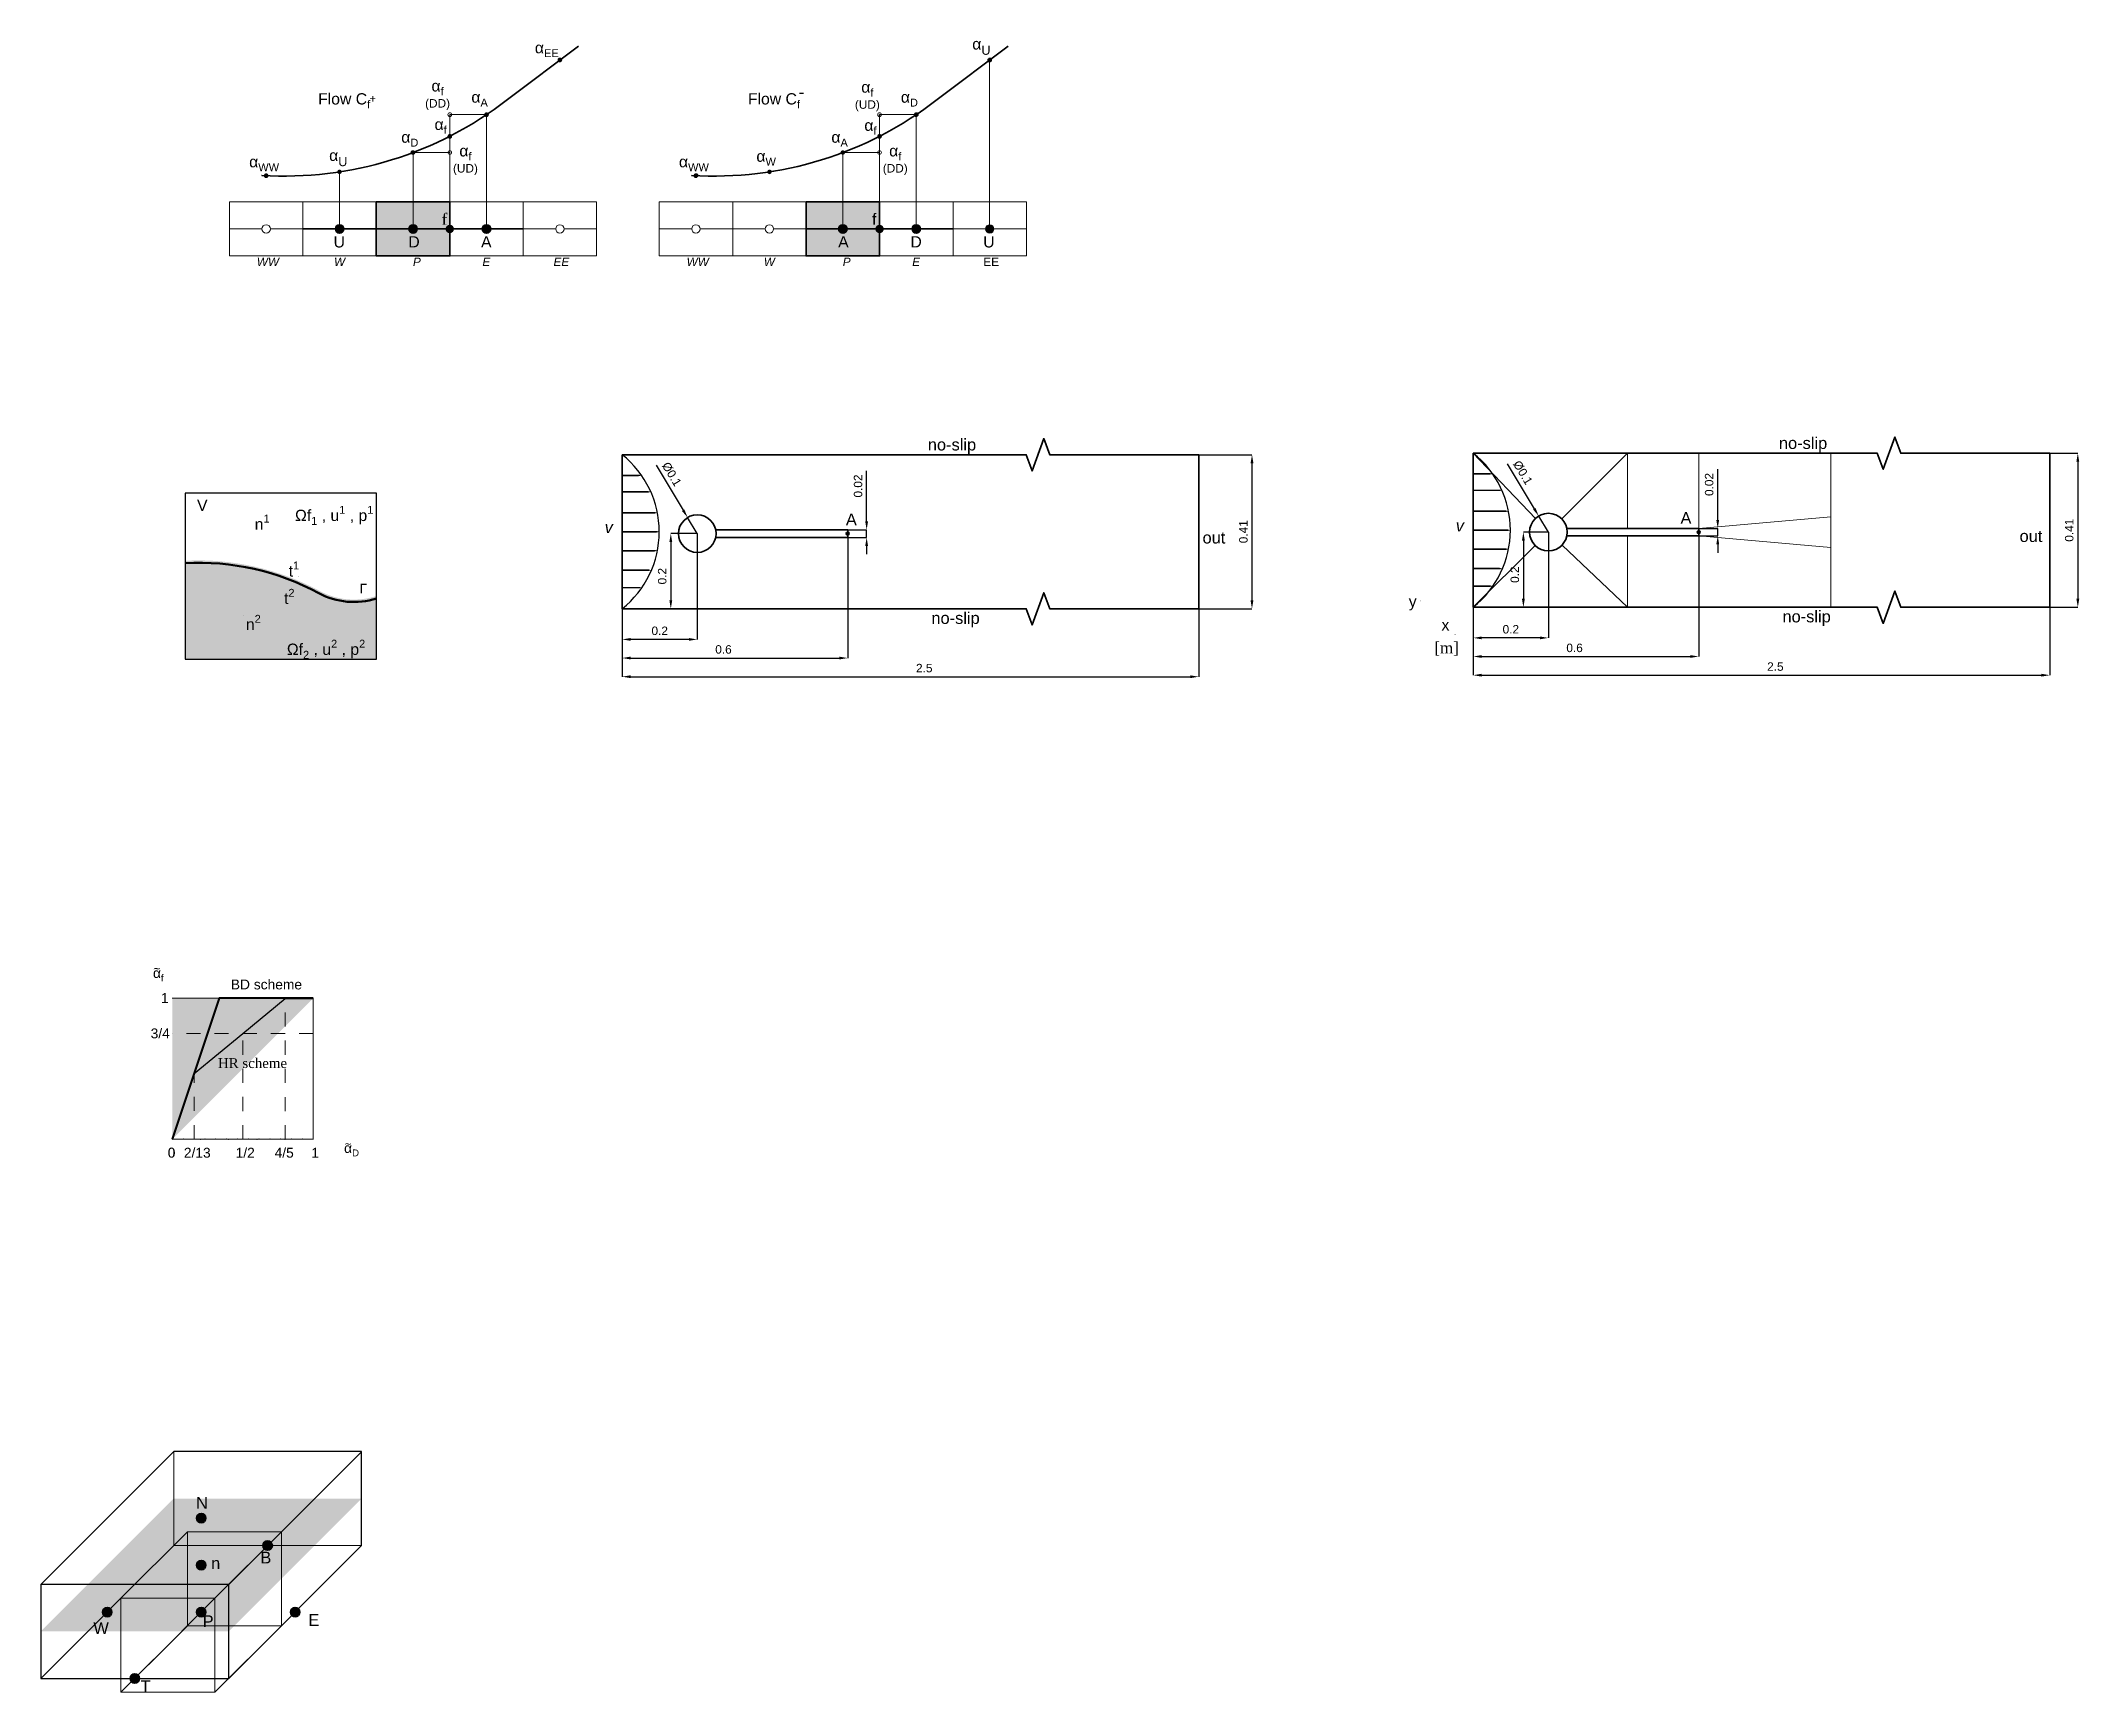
# Model space of a CAD drawing. Header units: millimetres. Extents: x -488.3 to -450.2, y 115.5 to 173.2.
# Drawn here: x -464.65 to -450.18, y 160.79 to 172.5 of the extents above; entities that cross this region are included whole.
import ezdxf

# ---------------------------------------------------------------- set-up
doc = ezdxf.new("R2010")
doc.units = ezdxf.units.MM
doc.linetypes.add('ACANSTGL', pattern=[0.11811023622, 0.07874015748, -0.03937007874])
doc.linetypes.add('HIDDEN', pattern=[9.524999999999999, 6.35, -3.175])
doc.layers.get('0').update_dxf_attribs({"lineweight": 18})
doc.layers.get('Defpoints').update_dxf_attribs({"lineweight": 18})
for name, color, linetype, lineweight in [('CONTINUA FINA', 3, 'Continuous', 18), ('CONTINUA MEDIA', 2, 'Continuous', 25), ('CONTORNO', 4, 'Continuous', 35), ('DIMENSION', 9, 'Continuous', 15), ('HIDDED', 6, 'HIDDEN', 18), ('TEXTO', 7, 'Continuous', 15)]:
    doc.layers.add(name, color=color, linetype=linetype, lineweight=lineweight)
doc.styles.add('ROMANS', font='arial.ttf')
doc.styles.get("Standard").update_dxf_attribs({"font": 'arial.ttf'})
doc.dimstyles.new('ACINDEC_2', dxfattribs={"dimscale": 0.03004952699188477, "dimtxt": 2, "dimasz": 2, "dimexe": 0, "dimexo": 0, "dimgap": 1, "dimtad": 1, "dimdec": 1, "dimzin": 0, "dimdsep": 46, "dimtxsty": 'ROMANS', "dimcen": 1, "dimclrd": 256, "dimclre": 256, "dimclrt": 6, "dimadec": 0, "dimazin": 0, "dimtfac": 0.0075, "dimtdec": 1, "dimtmove": 0, "dimatfit": 3, "dimfxl": 1, "dimtolj": 1, "dimtzin": 0, "dimarcsym": 0})

msp = doc.modelspace()

# ---------------------------------------------------------------- texts
at = {"layer": 'CONTINUA MEDIA', "insert": (-463.3882047334527, 165.2845569292402), "char_height": 0.08, "attachment_point": 1}
msp.add_mtext_dynamic_manual_height_columns('\\A1;\\pxsm1;{\\fTimes New Roman|b0|i0|c0|p18;\\H0.875x;HR scheme}', width=0.495852019260919, gutter_width=6.283200000000002, heights=[0.09631532332898253], dxfattribs=at)
at = {"layer": 'DIMENSION', "char_height": 0.06, "attachment_point": 1}
for insert in [(-463.8530632570622, 165.9541472015361), (-463.8529953492671, 165.9527904077186), (-462.4971323443236, 164.7098601734344)]:
    msp.add_mtext_dynamic_manual_height_columns('\\pxsm2,qj;{\\fCambria Math|b0|i0|c0|p18;\\C0;~}', width=0.0098433667578327, gutter_width=0.0002, heights=[0], dxfattribs=dict(at, insert=insert))
at = {"layer": 'TEXTO', "color": 8, "attachment_point": 1}
for s, width, gutter_width, heights, insert, char_height in [('\\A1;\\pxsm1,qc;{\\fArial|b0|i0|c161|p34;α\\fArial|b0|i0|c0|p34;\\H0.7x;\\S^ EE;}', 0.3743623686883112, 8.377600000000005, [0.1284204311053101], (-461.242655907139, 172.4941944090423), 0.08000000000000004), ('\\A1;\\pxsm1,qc;{\\fArial|b0|i0|c161|p34;α\\fArial|b0|i0|c0|p34;\\H0.7x;\\S^ WW;}', 0.3743623686883112, 8.377600000000005, [0], (-463.2478263455436, 171.6851311049263), 0.08000000000000004), ('\\A1;\\pxsm1,qc;{\\fArial|b0|i0|c161|p34;α\\fArial|b0|i0|c0|p34;\\H0.7x;\\S^ WW;}', 0.3743623686883112, 8.377600000000005, [0], (-460.1987123587836, 171.6851311049263), 0.08000000000000004), ('\\A1;\\pxsm1,qc;{\\fArial|b0|i0|c161|p34;α\\fArial|b0|i0|c0|p34;\\H0.7x;\\S^ W;}', 0.3743623686883112, 8.377600000000005, [0], (-459.6862316372611, 171.7243112962441), 0.08000000000000004), ('\\A1;\\pxsm1,qc;{\\fArial|b0|i1|c0|p34;WW}', 0.1403858882581167, 3.141600000000002, [0], (-463.1038604725787, 170.9646757342689), 0.06000000000000003), ('\\A1;\\pxsm1,qc;{\\fArial|b0|i1|c0|p34;W}', 0.1403858882581167, 3.141600000000002, [0], (-462.5955737995063, 170.9646757342689), 0.06000000000000003), ('\\A1;\\pxsm1,qc;{\\fArial|b0|i1|c0|p34;P}', 0.1403858882581167, 3.141600000000002, [0], (-462.0470972717645, 170.9646757342689), 0.06000000000000003), ('\\A1;\\pxsm1,qc;{\\fArial|b0|i1|c0|p34;E}', 0.1403858882581167, 3.141600000000002, [0], (-461.554377667684, 170.9646757342689), 0.06000000000000003), ('\\A1;\\pxsm1,qc;{\\fArial|b0|i1|c0|p34;EE}', 0.1403858882581167, 3.141600000000002, [0], (-461.0220856342456, 170.9646757342689), 0.06000000000000003), ('\\A1;\\pxsm1,qc;{\\fArial|b0|i1|c0|p34;WW}', 0.1403858882581167, 3.141600000000002, [0], (-460.0547464858186, 170.9646757342689), 0.06000000000000003), ('\\A1;\\pxsm1,qc;{\\fArial|b0|i1|c0|p34;W}', 0.1403858882581167, 3.141600000000002, [0], (-459.5464598127463, 170.9646757342689), 0.06000000000000003), ('\\A1;\\pxsm1,qc;{\\fArial|b0|i1|c0|p34;P}', 0.1403858882581167, 3.141600000000002, [0], (-458.9979832850044, 170.9646757342689), 0.06000000000000003), ('\\A1;\\pxsm1,qc;{\\fArial|b0|i1|c0|p34;E}', 0.1403858882581167, 3.141600000000002, [0], (-458.5052636809238, 170.9646757342689), 0.06000000000000003), ('\\A1;\\pxsm1,qc;EE', 0.1403858882581167, 3.141600000000002, [0], (-457.9729716474857, 170.9646757342689), 0.06000000000000003)]:
    msp.add_mtext_dynamic_manual_height_columns(s, width=width, gutter_width=gutter_width, heights=heights, dxfattribs=dict(at, insert=insert, char_height=char_height))
at = {"layer": 'TEXTO'}
for s, width, gutter_width, heights, insert, char_height, attachment_point in [('\\A1;\\pxsm1,qc;{\\fArial|b0|i0|c161|p34;α\\fArial|b0|i0|c0|p34;\\H0.8x;\\S^ U;}', 0.3743623686883112, 8.377600000000005, [0], (-458.1593567007766, 172.5206441885739), 0.08000000000000004, 1), ('\\A1;\\pxsm1,qc;{\\fArial|b0|i0|c161|p34;\\H1.33333x;α\\fArial|b0|i0|c0|p34;\\H0.7x;\\S^ f;\\H1.07143x;\\P(DD)}', 0.2807717765162334, 6.283200000000003, [0], (-461.9705776676457, 172.2231182378431), 0.06000000000000001, 1), ('\\A1;\\pxsm1,qc;{\\fArial|b0|i0|c161|p34;α\\fArial|b0|i0|c0|p34;\\H0.7x;\\S^ A;}', 0.3743623686883112, 8.377600000000005, [0.1284204311053101], (-461.7191817279294, 172.1436271222879), 0.08000000000000004, 1), ('\\A1;\\pxsm1,qc;{\\fArial|b0|i0|c161|p34;\\H1.33333x;α\\fArial|b0|i0|c0|p34;\\H0.7x;\\S^ f;\\H1.07143x;\\P(UD)}', 0.2807717765162334, 6.283200000000003, [0], (-458.9214636808855, 172.2146689126925), 0.06000000000000001, 1), ('\\A1;\\pxsm1,qc;{\\fArial|b0|i0|c161|p34;α\\fArial|b0|i0|c0|p34;\\H0.7x;\\S^ D;}', 0.3743623686883112, 8.377600000000005, [0.1284204311053101], (-458.6700677411694, 172.1436271222879), 0.08000000000000004, 1), ('\\A1;\\pxsm1,qc;{\\fArial|b0|i0|c161|p34;α\\fArial|b0|i0|c0|p34;\\H0.7x;\\S^ D;}', 0.3743623686883112, 8.377600000000005, [0], (-462.2143252672203, 171.8595985985036), 0.08000000000000004, 1), ('\\A1;\\pxsm1,qc;{\\fArial|b0|i0|c161|p34;α\\fArial|b0|i0|c0|p34;\\H0.7x;\\S^ f;}', 0.3743623686883112, 8.377600000000005, [0], (-461.9955777126987, 171.9500670324047), 0.08000000000000004, 1), ('\\A1;\\pxsm1,qc;{\\fArial|b0|i0|c161|p34;α\\fArial|b0|i0|c0|p34;\\H0.7x;\\S^ A;}', 0.3743623686883112, 8.377600000000005, [0], (-459.1652112804599, 171.8595985985038), 0.08000000000000004, 1), ('\\A1;\\pxsm1,qc;{\\fArial|b0|i0|c161|p34;α\\fArial|b0|i0|c0|p34;\\H0.7x;\\S^ f;}', 0.3743623686883112, 8.377600000000005, [0], (-458.9464637259388, 171.9437481081001), 0.08000000000000004, 1), ('\\A1;\\pxsm1,qc;{\\fArial|b0|i0|c161|p34;α\\fArial|b0|i0|c0|p34;\\H0.8x;\\S^ U;}', 0.3743623686883112, 8.377600000000005, [0], (-462.7218602199522, 171.7304551008595), 0.08000000000000004, 1), ('\\A1;\\pxsm1,qc;{\\fArial|b0|i0|c161|p34;\\H1.33333x;α\\fArial|b0|i0|c0|p34;\\H0.7x;\\S^ f;\\H1.07143x;\\P(UD)}', 0.2807717765162334, 6.283200000000003, [0], (-461.7727592330874, 171.7621721580696), 0.06000000000000001, 1), ('\\A1;\\pxsm1,qc;{\\fArial|b0|i0|c161|p34;\\H1.33333x;α\\fArial|b0|i0|c0|p34;\\H0.7x;\\S^ f;\\H1.07143x;\\P(DD)}', 0.2807717765162334, 6.283200000000003, [0], (-458.723645246327, 171.7621721580698), 0.06000000000000001, 1), ('\\A1;\\pxsm1,qc;{\\fTimes New Roman|b0|i0|c0|p18;f}', 0.1871811843441556, 4.188800000000002, [0], (-461.8748591814596, 171.2775411792738), 0.08000000000000004, 1), ('\\A1;\\pxsm1,qc;f', 0.1871811843441556, 4.188800000000002, [0], (-458.8257451946994, 171.2775411792738), 0.08000000000000004, 1), ('\\A1;\\pxsm1,qc;U', 0.1871811843441556, 4.188800000000002, [0], (-462.6210651229998, 171.1166210590118), 0.08000000000000004, 1), ('\\A1;\\pxsm1;D', 0.1871811843441556, 4.188800000000002, [0], (-462.0374916186923, 171.1166210590118), 0.08000000000000004, 1), ('\\A1;\\pxsm1,qc;A', 0.146536895808072, 4.188800000000002, [0.04530387413749447], (-461.5577474700802, 171.1166210590118), 0.08000000000000004, 1), ('\\A1;\\pxsm1;A', 0.1871811843441556, 4.188800000000002, [0], (-458.9883776319322, 171.1166210590118), 0.08000000000000004, 1), ('\\A1;\\pxsm1,qc;D', 0.146536895808072, 4.188800000000002, [0.04530387413749447], (-458.5086334833203, 171.1166210590118), 0.08000000000000004, 1), ('\\A1;\\pxsm1,qc;U', 0.1871811843441556, 4.188800000000002, [0], (-458.012661719987, 171.1166210590118), 0.08000000000000004, 1), ('\\A1;no-slip', 0.1057156705172708, 0.0002083333333333334, [0.1508687882355398], (-458.3522657532787, 169.6795406581802), 0.08333333333333334, 1), ('\\A1;no-slip', 0.1057156705172708, 0.0002083333333333334, [0.1508687882355398], (-452.3143951957957, 169.6904320006765), 0.08333333333333334, 1), ('\\A1;V', 0.4720523811906097, 0.006666666666666668, [0], (-463.5364484342518, 169.2465926733559), 0.08, 1), ('\\A1;Ωf{\\H0.7x;\\S^ 1;} , u{\\H0.7x;\\S1^ ;} , p{\\H0.7x;\\S1^ ;}', 0.703761876350699, 0.006666666666666668, [0], (-462.8412722432401, 169.2029577494145), 0.08, 1), ('\\A1;n{\\H0.7x;\\S1^ ;}', 0.06666666666666667, 0.006666666666666668, [0], (-463.1275323646256, 169.1403814895062), 0.08, 1), ('\\A1;{\\fArial|b0|i1|c0|p34;v}', 0.1057156705172708, 0.0002083333333333334, [0.1508687882355398], (-460.644602737543, 169.0940966701297), 0.08333333333333334, 1), ('\\A1;A', 0.000505605152438046, 0.0002083333333333334, [0], (-458.9335662040774, 169.1484275035711), 0.08333333333333334, 1), ('\\A1;{\\fArial|b0|i1|c0|p34;v}', 0.1057156705172708, 0.0002083333333333334, [0.1508687882355398], (-454.6067321800599, 169.104988012626), 0.08333333333333334, 1), ('\\A1;A', 0.000505605152438046, 0.0002083333333333334, [0], (-453.0126835148135, 169.1593188460674), 0.08333333333333334, 1), ('\\A1;out', 0.1057156705172708, 0.0002083333333333334, [0.1508687882355398], (-456.4032936704114, 169.019537975851), 0.08333333333333334, 1), ('\\A1;out', 0.1057156705172708, 0.0002083333333333334, [0.1508687882355398], (-450.6071502482173, 169.0304293183473), 0.08333333333333334, 1), ('\\A1;t{\\H0.7x;\\S1^ ;}', 0.06666666666666667, 0.006666666666666668, [0], (-462.8865719903061, 168.8085542883872), 0.08, 1), ('\\A1;Γ', 0.4720523811906097, 0.006666666666666668, [0], (-462.382342144565, 168.6499903911916), 0.06666666666666667, 1), ('\\A1;t{\\H0.7x;\\S2^ ;}', 0.4720523811906097, 0.006666666666666668, [0], (-462.9192058875579, 168.6143206888899), 0.08, 1), ('\\A1;n{\\H0.7x;\\S2^ ;}', 0.06666666666666667, 0.006666666666666668, [0], (-463.1901877636599, 168.4297494186411), 0.08, 1), ('\\A1;no-slip', 0.1057156705172708, 0.0002083333333333334, [0.1508687882355398], (-458.3270196549931, 168.4490744017992), 0.08333333333333334, 1), ('\\A1;no-slip', 0.1057156705172708, 0.0002083333333333334, [0.1508687882355398], (-452.2891490975101, 168.4599657442955), 0.08333333333333334, 1), ('\\A1;Ωf{\\H0.7x;\\S^ 2;} , u{\\H0.7x;\\S2^ ;} , p{\\H0.7x;\\S2^ ;}', 0.7129176343060968, 0.006666666666666668, [0], (-462.8991852498402, 168.253035312086), 0.08, 1), ('\\pxsm1;{\\fTimes New Roman|b0|i0|c0|p18;\\C6;[m]}', 0.3447703761693464, 1.67415864, [0], (-454.7593994403072, 168.2368349323875), 0.08, 1), ('\\A1;\\pxsm1;{\\fArial|b0|i0|c161|p34;\\H0.875x;α\\fArial|b0|i0|c0|p34;\\H0.7x;\\S^ f;}', 0.2807717765162333, 6.283200000000002, [0.09631532332898253], (-463.8491419284769, 165.9233347022414), 0.08, 1), ('\\A1;\\pxsm1;{\\H0.875x;1}', 0.2807717765162333, 6.283200000000002, [0.09631532332898253], (-463.7927551967567, 165.7465975410227), 0.08, 1), ('\\A1;\\pxsm1;{\\H0.875x;3/4}', 0.2807717765162333, 6.283200000000002, [0.09631532332898253], (-463.8656029490559, 165.4952001237523), 0.08, 1), ('\\A1;\\pxsm1;{\\H0.875x;0}', 0.2807717765162333, 6.283200000000002, [0.09631532332898253], (-463.7442805921626, 164.6485062605772), 0.08, 1), ('\\A1;\\pxsm1;{\\fTimes New Roman|b0|i0|c0|p18;\\H0.875x;0}', 0.2807717765162333, 6.283200000000002, [0.09631532332898253], (-463.7443484999577, 164.6498630543948), 0.08, 1), ('\\A1;\\pxsm1;{\\H0.875x;2/13}', 0.2807717765162333, 6.283200000000002, [0.09631532332898253], (-463.6300663160273, 164.6485062605772), 0.08, 1), ('\\A1;\\pxsm1;{\\H0.875x;1/2}', 0.2807717765162333, 6.283200000000002, [0.09631532332898253], (-463.2627221020313, 164.6485062605772), 0.08, 1), ('\\A1;\\pxsm1;{\\H0.875x;4/5}', 0.2807717765162333, 6.283200000000002, [0.09631532332898253], (-462.9863368289949, 164.6485062605772), 0.08, 1), ('\\A1;\\pxsm1;{\\H0.875x;1}', 0.2807717765162333, 6.283200000000002, [0.09631532332898253], (-462.7255708930671, 164.6485062605772), 0.08, 1), ('\\A1;\\pxsm1;{\\fArial|b0|i0|c161|p34;\\H0.875x;α\\fArial|b0|i0|c0|p34;\\H0.7x;\\S^ D;}', 0.2807717765162333, 6.283200000000002, [0.09631532332898253], (-462.4933468313284, 164.6817612617748), 0.08, 1), ('\\A1;n', 0.05119936107154407, 0.4166666666666667, [0], (-463.4367511024594, 161.6592680820609), 0.08333333333333334, 7), ('\\A1;B', 0.05119936107154407, 0.4166666666666667, [0], (-463.00965338062, 161.782776688623), 0.08333333333333334, 3), ('\\A1;W', 0.05119936107154407, 0.4166666666666667, [0], (-464.1622840597727, 161.2823467459618), 0.08333333333333334, 3), ('\\A1;P', 0.08333333333333334, 0.4166666666666667, [0], (-463.4190693548757, 161.3310571400436), 0.08333333333333334, 3), ('\\A1;E', 0.05119936107154407, 0.4166666666666667, [0], (-462.6693945616224, 161.3397840335866), 0.08333333333333334, 3), ('\\A1;T', 0.05119936107154407, 0.4166666666666667, [0], (-463.8660037973729, 160.8690154348529), 0.08333333333333334, 3)]:
    msp.add_mtext_dynamic_manual_height_columns(s, width=width, gutter_width=gutter_width, heights=heights, dxfattribs=dict(at, insert=insert, char_height=char_height, attachment_point=attachment_point))
at = {"layer": 'TEXTO', "color": 1, "attachment_point": 1}
for s, width, gutter_width, heights, insert, char_height in [('\\A1;\\pxsm1,qc;Flow C{\\H0.7x;\\S^ f;}', 0.4307642086145723, 4.188800000000002, [0], (-462.7085142413138, 172.1310905488211), 0.08000000000000004), ('\\A1;\\pxsm1,qc;{\\H0.7x;\\S+^ ;}', 0.1871811843441556, 4.188800000000002, [0], (-462.3831053200814, 172.1207133239715), 0.08000000000000004), ('\\A1;\\pxsm1,qc;Flow C{\\H0.7x;\\S^ f;}', 0.4307642086145723, 4.188800000000002, [0], (-459.6594002545536, 172.1310905488211), 0.08000000000000004), ('\\A1;{\\fTimes New Roman|b0|i0|c0|p18;\\H1x;-}', 0.1871811843441556, 4.188800000000002, [0], (-459.2678865364095, 172.1819585738534), 0.08000000000000004), ('\\A1;\\pxsm1;{\\H0.875x;BD scheme}', 1.09487444798335, 6.541094792465961, [0.09631532332898253], (-463.2969571787174, 165.8424777967341), 0.08)]:
    msp.add_mtext_dynamic_manual_height_columns(s, width=width, gutter_width=gutter_width, heights=heights, dxfattribs=dict(at, insert=insert, char_height=char_height))
at = {"layer": 'TEXTO', "char_height": 0.08, "width": 0.07229672578444749, "attachment_point": 1}
for s, insert in [('\\A1;y', (-454.9403739371516, 168.5652673199187)), ('\\A1;x', (-454.7080296610272, 168.398853042727))]:
    msp.add_mtext(s, dxfattribs=dict(at, insert=insert))
at = {"layer": 'TEXTO', "insert": (-463.4593912038263, 162.1710489993295), "char_height": 0.08333333333333334, "attachment_point": 3, "rotation": 0.17160002141431263}
msp.add_mtext_dynamic_manual_height_columns('\\A1;N', width=0.05119936107154407, gutter_width=0.4166666666666667, heights=[0], dxfattribs=at)

# ---------------------------------------------------------------- blocks, each defined once
blk = doc.blocks.new('*D27')
at = {"layer": 'Defpoints', "color": 0, "transparency": 16777216}
for p in [(-459.9874848850277, 169.0062046425177), (-460.1755574047833, 168.4728713091844), (-459.9874848850277, 168.4728713091844)]:
    blk.add_point(p, dxfattribs=at)
at = {"layer": 'DIMENSION', "lineweight": -2, "transparency": 16777216}
for p, q in [((-459.9874848850277, 169.0062046425177), (-460.1755574047833, 169.0062046425177)), ((-460.1755574047833, 168.9461055885339), (-460.1755574047833, 168.5329703631682)), ((-459.9874848850277, 168.4728713091844), (-460.1755574047833, 168.4728713091844))]:
    blk.add_line(p, q, dxfattribs=at)
at = {"layer": 'DIMENSION', "transparency": 16777216}
for points in [[(-460.1855739137806, 168.9461055885339), (-460.165540895786, 168.9461055885339), (-460.1755574047833, 169.0062046425177)], [(-460.1855739137806, 168.5329703631682), (-460.165540895786, 168.5329703631682), (-460.1755574047833, 168.4728713091844)]]:
    blk.add_solid(points, dxfattribs=at)
at = {"layer": 'DIMENSION', "color": 6, "transparency": 16777216, "insert": (-460.2362918853268, 168.7042720081271), "char_height": 0.06009905398376953, "attachment_point": 5, "rotation": 90, "style": 'ROMANS'}
blk.add_mtext('\\A1;0.2', dxfattribs=at)
blk = doc.blocks.new('*D28')
at = {"layer": 'Defpoints', "color": 0, "transparency": 16777216}
for p in [(-456.4307015796373, 169.5662046425177), (-456.4307015796373, 168.4728713091845), (-456.0525012673631, 168.4728713091845)]:
    blk.add_point(p, dxfattribs=at)
at = {"layer": 'DIMENSION', "lineweight": -2, "transparency": 16777216}
for p, q in [((-456.4307015796373, 169.5662046425177), (-456.0525012673631, 169.5662046425177)), ((-456.0525012673631, 169.5061055885339), (-456.0525012673631, 168.5329703631683)), ((-456.4307015796373, 168.4728713091845), (-456.0525012673631, 168.4728713091845))]:
    blk.add_line(p, q, dxfattribs=at)
at = {"layer": 'DIMENSION', "transparency": 16777216}
for points in [[(-456.0625177763604, 169.5061055885339), (-456.0424847583658, 169.5061055885339), (-456.0525012673631, 169.5662046425177)], [(-456.0625177763604, 168.5329703631683), (-456.0424847583658, 168.5329703631683), (-456.0525012673631, 168.4728713091845)]]:
    blk.add_solid(points, dxfattribs=at)
at = {"layer": 'DIMENSION', "color": 6, "transparency": 16777216, "insert": (-456.1132357479065, 169.0195379758515), "char_height": 0.06009905398376953, "attachment_point": 5, "rotation": 90, "style": 'ROMANS'}
blk.add_mtext('\\A1;0.41', dxfattribs=at)
blk = doc.blocks.new('*D29')
at = {"layer": 'Defpoints', "color": 0, "transparency": 16777216}
for p in [(-459.9874848850275, 169.0062046425176), (-460.5208182183608, 168.4728713091843), (-460.5208182183608, 168.2556588798463)]:
    blk.add_point(p, dxfattribs=at)
at = {"layer": 'DIMENSION', "lineweight": -2, "transparency": 16777216}
for p, q in [((-459.9874848850275, 169.0062046425176), (-459.9874848850275, 168.2556588798463)), ((-460.5208182183608, 168.4728713091843), (-460.5208182183608, 168.2556588798463)), ((-460.0475839390112, 168.2556588798463), (-460.460719164377, 168.2556588798463))]:
    blk.add_line(p, q, dxfattribs=at)
at = {"layer": 'DIMENSION', "transparency": 16777216}
for points in [[(-460.460719164377, 168.2656753888436), (-460.460719164377, 168.245642370849), (-460.5208182183608, 168.2556588798463)], [(-460.0475839390112, 168.2656753888436), (-460.0475839390112, 168.245642370849), (-459.9874848850275, 168.2556588798463)]]:
    blk.add_solid(points, dxfattribs=at)
at = {"layer": 'DIMENSION', "color": 6, "transparency": 16777216, "insert": (-460.2541515516939, 168.3163933603899), "char_height": 0.06009905398376953, "attachment_point": 5, "style": 'ROMANS'}
blk.add_mtext('\\A1;0.2', dxfattribs=at)
blk = doc.blocks.new('*D30')
at = {"layer": 'Defpoints', "color": 0, "transparency": 16777216}
for p in [(-458.9208182183609, 169.0062046425175), (-460.5208182183608, 168.4728713091843), (-458.9208182183609, 168.1235344472665)]:
    blk.add_point(p, dxfattribs=at)
at = {"layer": 'DIMENSION', "lineweight": -2, "transparency": 16777216}
for p, q in [((-458.9208182183609, 169.0062046425175), (-458.9208182183609, 168.1235344472665)), ((-460.5208182183608, 168.4728713091843), (-460.5208182183608, 168.1235344472665)), ((-460.460719164377, 168.1235344472665), (-458.9809172723446, 168.1235344472665))]:
    blk.add_line(p, q, dxfattribs=at)
at = {"layer": 'DIMENSION', "transparency": 16777216}
for points in [[(-460.460719164377, 168.1335509562638), (-460.460719164377, 168.1135179382692), (-460.5208182183608, 168.1235344472665)], [(-458.9809172723446, 168.1335509562638), (-458.9809172723446, 168.1135179382692), (-458.9208182183609, 168.1235344472665)]]:
    blk.add_solid(points, dxfattribs=at)
at = {"layer": 'DIMENSION', "color": 6, "transparency": 16777216, "insert": (-459.8018464817685, 168.1842689278101), "char_height": 0.06009905398376953, "attachment_point": 5, "style": 'ROMANS'}
blk.add_mtext('\\A1;0.6', dxfattribs=at)
blk = doc.blocks.new('*D31')
at = {"layer": 'Defpoints', "color": 0, "transparency": 16777216}
for p in [(-460.5208182183608, 168.4728713091846), (-456.4307015796371, 168.4728713091846), (-456.4307015796371, 167.9910285412954)]:
    blk.add_point(p, dxfattribs=at)
at = {"layer": 'DIMENSION', "lineweight": -2, "transparency": 16777216}
for p, q in [((-460.5208182183608, 168.4728713091846), (-460.5208182183608, 167.9910285412954)), ((-456.4307015796371, 168.4728713091846), (-456.4307015796371, 167.9910285412954)), ((-460.460719164377, 167.9910285412954), (-456.4908006336209, 167.9910285412954))]:
    blk.add_line(p, q, dxfattribs=at)
at = {"layer": 'DIMENSION', "transparency": 16777216}
for points in [[(-460.460719164377, 168.0010450502927), (-460.460719164377, 167.9810120322981), (-460.5208182183608, 167.9910285412954)], [(-456.4908006336209, 168.0010450502927), (-456.4908006336209, 167.9810120322981), (-456.4307015796371, 167.9910285412954)]]:
    blk.add_solid(points, dxfattribs=at)
at = {"layer": 'DIMENSION', "color": 6, "transparency": 16777216, "insert": (-458.3774969006397, 168.0517630218391), "char_height": 0.06009905398376953, "attachment_point": 5, "style": 'ROMANS'}
blk.add_mtext('\\A1;2.5', dxfattribs=at)
blk = doc.blocks.new('*D32')
at = {"layer": 'Defpoints', "color": 0, "transparency": 16777216}
for p in [(-460.0563962704061, 169.1203492820911), (-459.9874848850286, 169.0062046425182)]:
    blk.add_point(p, dxfattribs=at)
at = {"layer": 'DIMENSION', "lineweight": -2, "transparency": 16777216}
for p, q in [((-460.2802740891017, 169.4911799189064), (-460.0874575884303, 169.1717991685083)), ((-459.9874848850286, 169.0062046425182), (-460.0563962704061, 169.1203492820911))]:
    blk.add_line(p, q, dxfattribs=at)
at = {"layer": 'DIMENSION', "transparency": 16777216}
blk.add_solid([(-460.0788826073608, 169.1769760548457), (-460.0960325694999, 169.1666222821709), (-460.0563962704061, 169.1203492820911)], dxfattribs=at)
at = {"layer": 'DIMENSION', "color": 6, "transparency": 16777216, "insert": (-460.1691363321378, 169.4278559700895), "char_height": 0.06009905398376953, "attachment_point": 5, "rotation": 301.120214124219, "style": 'ROMANS'}
blk.add_mtext('\\A1;%%C0.1', dxfattribs=at)
blk = doc.blocks.new('*D33')
at = {"layer": 'Defpoints', "color": 0, "transparency": 16777216}
for p in [(-458.9208182183611, 169.0328713091843), (-458.9208182183611, 168.9795379758509), (-458.7861943334107, 169.0328713091843)]:
    blk.add_point(p, dxfattribs=at)
at = {"layer": 'DIMENSION', "lineweight": -2, "transparency": 16777216}
for p, q in [((-458.7861943334107, 169.0929703631681), (-458.7861943334107, 169.4518905439625)), ((-458.9208182183611, 169.0328713091843), (-458.7861943334107, 169.0328713091843)), ((-458.9208182183611, 168.9795379758509), (-458.7861943334107, 168.9795379758509)), ((-458.7861943334107, 168.9795379758509), (-458.7861943334107, 169.0328713091843)), ((-458.7861943334107, 168.9194389218672), (-458.7861943334107, 168.8593398678834))]:
    blk.add_line(p, q, dxfattribs=at)
at = {"layer": 'DIMENSION', "transparency": 16777216}
for points in [[(-458.796210842408, 169.0929703631681), (-458.7761778244134, 169.0929703631681), (-458.7861943334107, 169.0328713091843)], [(-458.796210842408, 168.9194389218672), (-458.7761778244134, 168.9194389218672), (-458.7861943334107, 168.9795379758509)]]:
    blk.add_solid(points, dxfattribs=at)
at = {"layer": 'DIMENSION', "color": 6, "transparency": 16777216, "insert": (-458.8469288139542, 169.3440935027278), "char_height": 0.06009905398376953, "attachment_point": 5, "rotation": 90, "style": 'ROMANS'}
blk.add_mtext('\\A1;0.02', dxfattribs=at)
blk = doc.blocks.new('*D34')
at = {"layer": 'Defpoints', "color": 0, "transparency": 16777216}
for p in [(-453.9496143275446, 169.017095985014), (-454.1270608829471, 168.4837626516807), (-453.9496143275446, 168.4837626516807)]:
    blk.add_point(p, dxfattribs=at)
at = {"layer": 'DIMENSION', "lineweight": -2, "transparency": 16777216}
for p, q in [((-453.9496143275446, 169.017095985014), (-454.1270608829471, 169.017095985014)), ((-454.1270608829471, 168.9569969310302), (-454.1270608829471, 168.5438617056645)), ((-453.9496143275446, 168.4837626516807), (-454.1270608829471, 168.4837626516807))]:
    blk.add_line(p, q, dxfattribs=at)
at = {"layer": 'DIMENSION', "transparency": 16777216}
for points in [[(-454.1370773919444, 168.9569969310302), (-454.1170443739498, 168.9569969310302), (-454.1270608829471, 169.017095985014)], [(-454.1370773919444, 168.5438617056645), (-454.1170443739498, 168.5438617056645), (-454.1270608829471, 168.4837626516807)]]:
    blk.add_solid(points, dxfattribs=at)
at = {"layer": 'DIMENSION', "color": 6, "transparency": 16777216, "insert": (-454.1877953634905, 168.7151633506234), "char_height": 0.06009905398376953, "attachment_point": 5, "rotation": 90, "style": 'ROMANS'}
blk.add_mtext('\\A1;0.2', dxfattribs=at)
blk = doc.blocks.new('*D35')
at = {"layer": 'Defpoints', "color": 0, "transparency": 16777216}
for p in [(-450.3928310221543, 169.577095985014), (-450.3928310221543, 168.4837626516808), (-450.1938492766693, 168.4837626516808)]:
    blk.add_point(p, dxfattribs=at)
at = {"layer": 'DIMENSION', "lineweight": -2, "transparency": 16777216}
for p, q in [((-450.3928310221543, 169.577095985014), (-450.1938492766693, 169.577095985014)), ((-450.1938492766693, 169.5169969310302), (-450.1938492766693, 168.5438617056646)), ((-450.3928310221543, 168.4837626516808), (-450.1938492766693, 168.4837626516808))]:
    blk.add_line(p, q, dxfattribs=at)
at = {"layer": 'DIMENSION', "transparency": 16777216}
for points in [[(-450.2038657856666, 169.5169969310302), (-450.183832767672, 169.5169969310302), (-450.1938492766693, 169.577095985014)], [(-450.2038657856666, 168.5438617056646), (-450.183832767672, 168.5438617056646), (-450.1938492766693, 168.4837626516808)]]:
    blk.add_solid(points, dxfattribs=at)
at = {"layer": 'DIMENSION', "color": 6, "transparency": 16777216, "insert": (-450.2545837572127, 169.0304293183478), "char_height": 0.06009905398376953, "attachment_point": 5, "rotation": 90, "style": 'ROMANS'}
blk.add_mtext('\\A1;0.41', dxfattribs=at)
blk = doc.blocks.new('*D36')
at = {"layer": 'Defpoints', "color": 0, "transparency": 16777216}
for p in [(-453.9496143275444, 169.017095985014), (-454.4829476608777, 168.4837626516806), (-454.4829476608777, 168.2665502223426)]:
    blk.add_point(p, dxfattribs=at)
at = {"layer": 'DIMENSION', "lineweight": -2, "transparency": 16777216}
for p, q in [((-453.9496143275444, 169.017095985014), (-453.9496143275444, 168.2665502223426)), ((-454.4829476608777, 168.4837626516806), (-454.4829476608777, 168.2665502223426)), ((-454.0097133815282, 168.2665502223426), (-454.4228486068939, 168.2665502223426))]:
    blk.add_line(p, q, dxfattribs=at)
at = {"layer": 'DIMENSION', "transparency": 16777216}
for points in [[(-454.4228486068939, 168.2765667313399), (-454.4228486068939, 168.2565337133453), (-454.4829476608777, 168.2665502223426)], [(-454.0097133815282, 168.2765667313399), (-454.0097133815282, 168.2565337133453), (-453.9496143275444, 168.2665502223426)]]:
    blk.add_solid(points, dxfattribs=at)
at = {"layer": 'DIMENSION', "color": 6, "transparency": 16777216, "insert": (-454.2162809942108, 168.3272847028862), "char_height": 0.06009905398376953, "attachment_point": 5, "style": 'ROMANS'}
blk.add_mtext('\\A1;0.2', dxfattribs=at)
blk = doc.blocks.new('*D37')
at = {"layer": 'Defpoints', "color": 0, "transparency": 16777216}
for p in [(-452.8829476608778, 169.0170959850138), (-454.4829476608777, 168.4837626516806), (-452.8829476608778, 168.1344257897628)]:
    blk.add_point(p, dxfattribs=at)
at = {"layer": 'DIMENSION', "lineweight": -2, "transparency": 16777216}
for p, q in [((-452.8829476608778, 169.0170959850138), (-452.8829476608778, 168.1344257897628)), ((-454.4829476608777, 168.4837626516806), (-454.4829476608777, 168.1344257897628)), ((-454.4228486068939, 168.1344257897628), (-452.9430467148616, 168.1344257897628))]:
    blk.add_line(p, q, dxfattribs=at)
at = {"layer": 'DIMENSION', "transparency": 16777216}
for points in [[(-454.4228486068939, 168.1444422987601), (-454.4228486068939, 168.1244092807655), (-454.4829476608777, 168.1344257897628)], [(-452.9430467148616, 168.1444422987601), (-452.9430467148616, 168.1244092807655), (-452.8829476608778, 168.1344257897628)]]:
    blk.add_solid(points, dxfattribs=at)
at = {"layer": 'DIMENSION', "color": 6, "transparency": 16777216, "insert": (-453.7639759242854, 168.1951602703064), "char_height": 0.06009905398376953, "attachment_point": 5, "style": 'ROMANS'}
blk.add_mtext('\\A1;0.6', dxfattribs=at)
blk = doc.blocks.new('*D38')
at = {"layer": 'Defpoints', "color": 0, "transparency": 16777216}
for p in [(-454.4829476608777, 168.4837626516809), (-450.392831022154, 168.4837626516809), (-450.392831022154, 168.0019198837917)]:
    blk.add_point(p, dxfattribs=at)
at = {"layer": 'DIMENSION', "lineweight": -2, "transparency": 16777216}
for p, q in [((-454.4829476608777, 168.4837626516809), (-454.4829476608777, 168.0019198837917)), ((-450.392831022154, 168.4837626516809), (-450.392831022154, 168.0019198837917)), ((-454.4228486068939, 168.0019198837917), (-450.4529300761378, 168.0019198837917))]:
    blk.add_line(p, q, dxfattribs=at)
at = {"layer": 'DIMENSION', "transparency": 16777216}
for points in [[(-454.4228486068939, 168.011936392789), (-454.4228486068939, 167.9919033747944), (-454.4829476608777, 168.0019198837917)], [(-450.4529300761378, 168.011936392789), (-450.4529300761378, 167.9919033747944), (-450.392831022154, 168.0019198837917)]]:
    blk.add_solid(points, dxfattribs=at)
at = {"layer": 'DIMENSION', "color": 6, "transparency": 16777216, "insert": (-452.3396263431566, 168.0626543643354), "char_height": 0.06009905398376953, "attachment_point": 5, "style": 'ROMANS'}
blk.add_mtext('\\A1;2.5', dxfattribs=at)
blk = doc.blocks.new('*D39')
at = {"layer": 'Defpoints', "color": 0, "transparency": 16777216}
for p in [(-454.0185257129232, 169.1312406245874), (-453.9496143275456, 169.0170959850145)]:
    blk.add_point(p, dxfattribs=at)
at = {"layer": 'DIMENSION', "lineweight": -2, "transparency": 16777216}
for p, q in [((-454.2424035316187, 169.5020712614026), (-454.0495870309474, 169.1826905110047)), ((-453.9496143275456, 169.0170959850145), (-454.0185257129232, 169.1312406245874))]:
    blk.add_line(p, q, dxfattribs=at)
at = {"layer": 'DIMENSION', "transparency": 16777216}
blk.add_solid([(-454.0410120498778, 169.187867397342), (-454.0581620120169, 169.1775136246673), (-454.0185257129232, 169.1312406245874)], dxfattribs=at)
at = {"layer": 'DIMENSION', "color": 6, "transparency": 16777216, "insert": (-454.1312657746549, 169.4387473125858), "char_height": 0.06009905398376953, "attachment_point": 5, "rotation": 301.1202141242316, "style": 'ROMANS'}
blk.add_mtext('\\A1;%%C0.1', dxfattribs=at)
blk = doc.blocks.new('*D40')
at = {"layer": 'Defpoints', "color": 0, "transparency": 16777216}
for p in [(-452.882947660878, 169.0437626516807), (-452.882947660878, 168.9904293183473), (-452.7483237759276, 169.0437626516807)]:
    blk.add_point(p, dxfattribs=at)
at = {"layer": 'DIMENSION', "lineweight": -2, "transparency": 16777216}
for p, q in [((-452.7483237759276, 169.1038617056644), (-452.7483237759276, 169.4627818864588)), ((-452.882947660878, 169.0437626516807), (-452.7483237759276, 169.0437626516807)), ((-452.882947660878, 168.9904293183473), (-452.7483237759276, 168.9904293183473)), ((-452.7483237759276, 168.9904293183473), (-452.7483237759276, 169.0437626516807)), ((-452.7483237759276, 168.9303302643635), (-452.7483237759276, 168.8702312103797))]:
    blk.add_line(p, q, dxfattribs=at)
at = {"layer": 'DIMENSION', "transparency": 16777216}
for points in [[(-452.7583402849249, 169.1038617056644), (-452.7383072669303, 169.1038617056644), (-452.7483237759276, 169.0437626516807)], [(-452.7583402849249, 168.9303302643635), (-452.7383072669303, 168.9303302643635), (-452.7483237759276, 168.9904293183473)]]:
    blk.add_solid(points, dxfattribs=at)
at = {"layer": 'DIMENSION', "color": 6, "transparency": 16777216, "insert": (-452.8090582564711, 169.3549848452241), "char_height": 0.06009905398376953, "attachment_point": 5, "rotation": 90, "style": 'ROMANS'}
blk.add_mtext('\\A1;0.02', dxfattribs=at)

# ---------------------------------------------------------------- dimensions: what is measured, and where the dimension line sits
at = {"layer": 'DIMENSION'}
for center, mpoint, picture, middle in [((-459.9874848850286, 169.0062046425182), (-460.0563962704061, 169.1203492820911), '*D32', (-460.222569109812, 169.3955975412411)), ((-453.9496143275456, 169.0170959850145), (-454.0185257129232, 169.1312406245874), '*D39', (-454.184698552329, 169.4064888837374))]:
    dim = msp.add_radius_dim(center=center, mpoint=mpoint, text='%%C0.1', dimstyle='ACINDEC_2', dxfattribs=at)
    dim.commit()
    dim.dimension.update_dxf_attribs({"geometry": picture, "text_midpoint": middle, "dimtype": 164})
for base, p1, p2, text, picture, middle in [((-456.0525012673631, 168.4728713091845), (-456.4307015796371, 169.5662046425176), (-456.4307015796371, 168.4728713091845), '0.41', '*D28', (-456.0525012673629, 169.0195379758515)), ((-450.1938492766693, 168.4837626516808), (-450.392831022154, 169.577095985014), (-450.392831022154, 168.4837626516808), '0.41', '*D35', (-450.1938492766691, 169.0304293183478)), ((-458.7861943334107, 169.0328713091843), (-458.9208182183609, 168.9795379758509), (-458.9208182183609, 169.0328713091843), '0.02', '*D33', (-458.7861943334105, 169.3440935027278)), ((-452.7483237759276, 169.0437626516807), (-452.8829476608778, 168.9904293183472), (-452.8829476608778, 169.0437626516806), '0.02', '*D40', (-452.7483237759275, 169.3549848452241)), ((-460.1755574047833, 168.4728713091844), (-459.9874848850275, 169.0062046425176), (-459.9874848850275, 168.4728713091843), '0.2', '*D27', (-460.1755574047831, 168.7042720081271)), ((-454.1270608829471, 168.4837626516807), (-453.9496143275444, 169.017095985014), (-453.9496143275444, 168.4837626516806), '0.2', '*D34', (-454.1270608829469, 168.7151633506234))]:
    dim = msp.add_linear_dim(base=base, p1=p1, p2=p2, angle=90, text=text, dimstyle='ACINDEC_2', dxfattribs=at)
    dim.commit()
    dim.dimension.update_dxf_attribs({"geometry": picture, "text_midpoint": middle, "dimtype": 160})
for base, p1, p2, text, picture, middle in [((-460.5208182183608, 168.2556588798463), (-459.9874848850275, 169.0062046425176), (-460.5208182183608, 168.4728713091843), '0.2', '*D29', (-460.2541515516939, 168.2556588798463)), ((-458.9208182183609, 168.1235344472665), (-460.5208182183608, 168.4728713091843), (-458.9208182183609, 169.0062046425175), '0.6', '*D30', (-459.8018464817685, 168.1235344472665)), ((-454.4829476608777, 168.2665502223426), (-453.9496143275444, 169.017095985014), (-454.4829476608777, 168.4837626516806), '0.2', '*D36', (-454.2162809942108, 168.2665502223426)), ((-452.8829476608778, 168.1344257897628), (-454.4829476608777, 168.4837626516806), (-452.8829476608778, 169.0170959850138), '0.6', '*D37', (-453.7639759242854, 168.1344257897628)), ((-450.392831022154, 168.0019198837917), (-454.4829476608777, 168.4837626516809), (-450.392831022154, 168.4837626516809), '2.5', '*D38', (-452.3396263431566, 168.0019198837917)), ((-456.4307015796371, 167.9910285412954), (-460.5208182183608, 168.4728713091846), (-456.4307015796371, 168.4728713091846), '2.5', '*D31', (-458.3774969006397, 167.9910285412954))]:
    dim = msp.add_linear_dim(base=base, p1=p1, p2=p2, text=text, dimstyle='ACINDEC_2', dxfattribs=at)
    dim.commit()
    dim.dimension.update_dxf_attribs({"geometry": picture, "text_midpoint": middle, "dimtype": 160})

# ---------------------------------------------------------------- hatches: boundary and pattern name
at = {"lineweight": 50, "true_color": 0x22346e}
h = msp.add_hatch(color=159, dxfattribs=at)
h.set_gradient(color1=(153, 27, 30), name='INVSPHERICAL')
edge = h.paths.add_edge_path()
edge.add_line((-462.2632625479205, 168.5292020336829), (-462.2632625479205, 168.5642344380475))
edge.add_arc((-462.4242897994821, 169.0450242854457), 0.5070391041198824, 241.6771667906518, 288.51684777994416, ccw=False)
edge.add_arc((-463.5276790185822, 166.9977630650016), 1.818632040638467, 61.67716679065156, 92.91949877999498)
edge.add_line((-463.6203070755465, 168.8140346697733), (-463.6203070755465, 168.7806572058211))
edge.add_arc((-463.5276790185822, 166.9977630650015), 1.785298707305173, 61.67716679065188, 92.97405733493451, ccw=False)
edge.add_arc((-462.4242897994821, 169.0450242854457), 0.5403724374532147, 241.6771667906518, 287.3371031682425)
at = {"layer": 'CONTINUA FINA'}
h = msp.add_hatch(color=256, dxfattribs=at)
h.dxf.hatch_style = 1
h.paths.add_polyline_path([(-460.9488243907064, 172.3665082830409, 1), (-460.975491057373, 172.3665082830409, 1)])
h = msp.add_hatch(color=256, dxfattribs=at)
h.dxf.hatch_style = 1
h.paths.add_polyline_path([(-457.8997104039464, 172.3665082830409, 1), (-457.9263770706131, 172.3665082830409, 1)])
h = msp.add_hatch(color=256, dxfattribs=at)
h.dxf.hatch_style = 1
h.paths.add_polyline_path([(-461.4698328708615, 171.9789808285897, 1), (-461.4964995375282, 171.9789808285897, 1)])
h = msp.add_hatch(color=256, dxfattribs=at)
h.dxf.hatch_style = 1
h.paths.add_polyline_path([(-458.4207188841016, 171.9789808285897, 1), (-458.4473855507682, 171.9789808285897, 1)])
h = msp.add_hatch(color=256, dxfattribs=at)
h.dxf.hatch_style = 1
h.paths.add_polyline_path([(-461.7303371109396, 171.825438743277, 1), (-461.7570037776062, 171.825438743277, 1)])
h = msp.add_hatch(color=256, dxfattribs=at)
h.dxf.hatch_style = 1
h.paths.add_polyline_path([(-458.6812231241794, 171.825438743277, 1), (-458.707889790846, 171.825438743277, 1)])
h = msp.add_hatch(color=256, dxfattribs=at)
h.dxf.hatch_style = 1
h.paths.add_polyline_path([(-461.9908413510174, 171.7097177425271, 1), (-462.017508017684, 171.7097177425271, 1)])
h = msp.add_hatch(color=256, dxfattribs=at)
h.dxf.hatch_style = 1
h.paths.add_polyline_path([(-458.941727364257, 171.7097177425272, 1), (-458.9683940309236, 171.7097177425272, 1)])
h = msp.add_hatch(color=256, dxfattribs=at)
h.dxf.hatch_style = 1
h.paths.add_polyline_path([(-463.0328583113279, 171.5464649082956, 1), (-463.0595249779946, 171.5464649082956, 1)])
h = msp.add_hatch(color=256, dxfattribs=at)
h.dxf.hatch_style = 1
h.paths.add_polyline_path([(-462.5118498311725, 171.5726478445393, 1), (-462.5385164978392, 171.5726478445393, 1)])
h = msp.add_hatch(color=256, dxfattribs=at)
h.dxf.hatch_style = 1
h.paths.add_polyline_path([(-459.983744324568, 171.5464649082956, 1), (-460.0104109912346, 171.5464649082956, 1)])
h = msp.add_hatch(color=256, dxfattribs=at)
h.dxf.hatch_style = 1
h.paths.add_polyline_path([(-459.4627358444124, 171.5726478445393, 1), (-459.489402511079, 171.5726478445393, 1)])
at = {"layer": 'CONTINUA FINA', "true_color": 0x000000}
h = msp.add_hatch(color=18, dxfattribs=at)
h.dxf.hatch_style = 1
h.paths.add_polyline_path([(-458.9311615592328, 169.0062046425175, 1), (-458.9104748774887, 169.0062046425175, 1)])
h = msp.add_hatch(color=18, dxfattribs=at)
h.dxf.hatch_style = 1
h.paths.add_polyline_path([(-452.8932910017497, 169.0170959850138, 1), (-452.8726043200056, 169.0170959850138, 1)])
at = {"layer": 'CONTINUA FINA', "true_color": 0xadddf7, "transparency": 33554687}
h = msp.add_hatch(color=141, dxfattribs=at)
h.dxf.hatch_style = 1
h.paths.add_polyline_path([(-462.2632625479205, 168.5466890984384, -0.2044978698417513), (-462.6727562702335, 168.5840121952926, 0.1372912862366029), (-463.6203070755464, 168.7973461422883), (-463.6203070755464, 168.1147869665416), (-462.2632625479205, 168.1147869665416)])
at = {"layer": 'CONTINUA FINA', "transparency": 33554508}
h = msp.add_hatch(color=256, dxfattribs=at)
h.dxf.hatch_style = 1
h.set_gradient(color1=(255, 0, 0), color2=(221, 179, 212), name='SPHERICAL')
h.paths.add_polyline_path([(-462.3690281097136, 162.1594555493728), (-463.3118371512957, 161.2166465077907), (-464.6451704846289, 161.2166465077907), (-463.7023614430469, 162.1594555493728)])
at = {"layer": 'CONTINUA FINA'}
h = msp.add_hatch(color=0, dxfattribs=at)
h.dxf.hatch_style = 1
h.paths.add_polyline_path([(-463.5404326305046, 162.0213843619151, 1), (-463.473765963838, 162.0213843619151, 1)])
h = msp.add_hatch(color=0, dxfattribs=at)
h.dxf.hatch_style = 1
h.paths.add_polyline_path([(-463.0356947763802, 161.7927888827061, -1), (-463.0356947763802, 161.8594555493727, -1)])
h = msp.add_hatch(color=0, dxfattribs=at)
h.dxf.hatch_style = 1
h.paths.add_polyline_path([(-464.173765963838, 161.321384361915, -1), (-464.173765963838, 161.3880510285817, -1)])
h = msp.add_hatch(color=0, dxfattribs=at)
h.dxf.hatch_style = 1
h.paths.add_polyline_path([(-463.5070992971713, 161.321384361915, -1), (-463.5070992971713, 161.3880510285817, -1)])
h = msp.add_hatch(color=0, dxfattribs=at)
h.dxf.hatch_style = 1
h.paths.add_polyline_path([(-462.8404326305047, 161.321384361915, -1), (-462.8404326305047, 161.3880510285817, -1)])
h = msp.add_hatch(color=0, dxfattribs=at)
h.dxf.hatch_style = 1
h.paths.add_polyline_path([(-463.9785038179623, 160.849979841124, -1), (-463.9785038179623, 160.9166465077907, -1)])
at = {"layer": 'CONTINUA MEDIA'}
h = msp.add_hatch(color=256, dxfattribs=at)
h.dxf.hatch_style = 1
h.paths.add_polyline_path([(-463.5404326305046, 161.6880510285817, 1), (-463.473765963838, 161.6880510285817, 1)])
at = {"layer": 'CONTORNO'}
h = msp.add_hatch(color=256, dxfattribs=at)
h.dxf.hatch_style = 1
h.paths.add_polyline_path([(-462.5551831645058, 171.1677566901382, 1), (-462.4951831645059, 171.1677566901382, 1)])
h = msp.add_hatch(color=256, dxfattribs=at)
h.dxf.hatch_style = 1
h.paths.add_polyline_path([(-462.0341746843504, 171.1677566901382, 1), (-461.9741746843507, 171.1677566901382, 1)])
h = msp.add_hatch(color=256, dxfattribs=at)
h.dxf.hatch_style = 1
h.paths.add_polyline_path([(-461.7736704442729, 171.1677566901382, 1), (-461.7136704442729, 171.1677566901382, 1)])
h = msp.add_hatch(color=256, dxfattribs=at)
h.dxf.hatch_style = 1
h.paths.add_polyline_path([(-461.513166204195, 171.1677566901382, 1), (-461.4531662041953, 171.1677566901382, 1)])
h = msp.add_hatch(color=256, dxfattribs=at)
h.dxf.hatch_style = 1
h.paths.add_polyline_path([(-458.9850606975903, 171.1677566901382, 1), (-458.9250606975905, 171.1677566901382, 1)])
h = msp.add_hatch(color=256, dxfattribs=at)
h.dxf.hatch_style = 1
h.paths.add_polyline_path([(-458.7245564575127, 171.1677566901382, 1), (-458.664556457513, 171.1677566901382, 1)])
h = msp.add_hatch(color=256, dxfattribs=at)
h.dxf.hatch_style = 1
h.paths.add_polyline_path([(-458.4640522174351, 171.1677566901382, 1), (-458.4040522174352, 171.1677566901382, 1)])
h = msp.add_hatch(color=256, dxfattribs=at)
h.dxf.hatch_style = 1
h.paths.add_polyline_path([(-457.9430437372795, 171.1677566901382, 1), (-457.8830437372798, 171.1677566901382, 1)])
at = {"layer": 'DIMENSION', "true_color": 0xadddf7, "transparency": 33554687}
h = msp.add_hatch(color=141, dxfattribs=at)
h.dxf.hatch_style = 1
h.paths.add_polyline_path([(-461.7436704442729, 171.1432167038717), (-461.7436704442729, 171.3592566710942), (-462.2646789244283, 171.3592566710942), (-462.2646789244283, 170.9762567091822), (-461.7436704442729, 170.9762567091822)])
h = msp.add_hatch(color=141, dxfattribs=at)
h.dxf.hatch_style = 1
h.paths.add_polyline_path([(-458.6945564575127, 171.1432167038717), (-458.6945564575127, 171.3592566710942), (-459.2155649376681, 171.3592566710942), (-459.2155649376681, 170.9762567091822), (-458.6945564575127, 170.9762567091822)])
at = {"layer": 'DIMENSION', "transparency": 33554556}
h = msp.add_hatch(color=254, dxfattribs=at)
h.dxf.hatch_style = 1
h.paths.add_polyline_path([(-463.7124881214838, 164.7099280477206), (-462.7124881214838, 165.7099280477206), (-463.7124881214838, 165.7099280477206)])
at = {"layer": 'DIMENSION', "transparency": 33554564}
h = msp.add_hatch(color=254, dxfattribs=at)
h.dxf.hatch_style = 1
h.paths.add_polyline_path([(-463.7124202136887, 164.708571253903), (-462.7124202136887, 165.708571253903), (-463.7124202136887, 165.708571253903)])

# ---------------------------------------------------------------- linework, layer by layer
at = {"lineweight": 50}
msp.add_lwpolyline([(-463.6203070755465, 168.7973461422883, -0.1372912862366055), (-462.6727562702336, 168.5840121952926, 0.2044978698417422), (-462.2632625479205, 168.5466890984384, 0.2044978698417422)], format="xyb", dxfattribs=at)
at = {"layer": 'CONTINUA FINA'}
for p, q in [((-463.306695884739, 171.1677566901382), (-463.0761916446612, 171.1677566901382)), ((-463.0161916446613, 171.1677566901382), (-462.7856874045837, 171.1677566901382)), ((-461.2226619641175, 171.1677566901382), (-460.9921577240399, 171.1677566901382)), ((-460.9321577240397, 171.1677566901382), (-460.7016534839621, 171.1677566901382)), ((-458.1735479773573, 171.1677566901382), (-457.9430437372797, 171.1677566901382)), ((-457.8830437372795, 171.1677566901382), (-457.6525394972019, 171.1677566901382))]:
    msp.add_line(p, q, dxfattribs=at)
for points in [[(-462.7856874045837, 171.1432167038717), (-462.7856874045837, 170.9762567091822), (-463.306695884739, 170.9762567091822), (-463.306695884739, 171.3592566710942), (-462.7856874045837, 171.3592566710942), (-462.7856874045837, 171.1432167038717)], [(-462.2646789244283, 171.1432167038717), (-462.2646789244283, 170.9762567091822), (-462.7856874045837, 170.9762567091822), (-462.7856874045837, 171.3592566710942), (-462.2646789244283, 171.3592566710942), (-462.2646789244283, 171.1432167038717)], [(-461.7436704442729, 171.3592566710942), (-461.7436704442729, 171.3592566710942), (-461.2226619641175, 171.3592566710942), (-461.2226619641175, 171.1677566901382)], [(-460.7016534839621, 171.1432167038717), (-460.7016534839621, 170.9762567091822), (-461.2226619641175, 170.9762567091822), (-461.2226619641175, 171.3592566710942), (-460.7016534839621, 171.3592566710942), (-460.7016534839621, 171.1432167038717)], [(-458.6945564575127, 171.3592566710942), (-458.6945564575127, 171.3592566710942), (-458.1735479773573, 171.3592566710942), (-458.1735479773573, 171.1677566901382)], [(-457.6525394972019, 171.1432167038717), (-457.6525394972019, 170.9762567091822), (-458.1735479773573, 170.9762567091822), (-458.1735479773573, 171.3592566710942), (-457.6525394972019, 171.3592566710942), (-457.6525394972019, 171.1432167038717)], [(-461.2226619641175, 171.1677566901382), (-461.2226619641175, 170.9762567091822), (-461.7436704442729, 170.9762567091822), (-461.7436704442729, 170.9762567091822)], [(-458.1735479773573, 171.1677566901382), (-458.1735479773573, 170.9762567091822), (-458.6945564575127, 170.9762567091822), (-458.6945564575127, 170.9762567091822)]]:
    msp.add_lwpolyline(points, dxfattribs=at)
at = {"layer": 'CONTINUA FINA', "lineweight": 50}
for points in [[(-463.1266828707451, 168.775040608261, 0, 0, 0), (-463.0666208528745, 169.039797341212, 0.03333333333333334, 0, 0), (-463.0576757724417, 169.0856108735711, 0, 0, 0)], [(-463.1274253259647, 168.7717678241412, 0, 0, 0), (-462.8626685930136, 168.7117058062705, 0.03333333333333334, 0, 0), (-462.8168550606545, 168.7027607258379, 0, 0, 0)], [(-463.1375970061404, 168.737189848385, 0, 0, 0), (-463.1976590240111, 168.472433115434, 0.03333333333333334, 0, 0), (-463.2066041044439, 168.4266195830749, 0, 0, 0)], [(-463.1375970061404, 168.737189848385, 0, 0, 0), (-462.8728402731895, 168.6771278305144, 0.03333333333333334, 0, 0), (-462.8270267408303, 168.6681827500817, 0, 0, 0)], [(-454.8543548564141, 168.2857140384274, 0, 0, 0), (-454.8552201709296, 168.4541611234164, 0.025, 0, 0), (-454.8576907607991, 168.5283784304438, 0, 0, 0)], [(-454.8543548564141, 168.2857140384274, 0, 0, 0), (-454.6859077714252, 168.2865793529428, 0.025, 0, 0), (-454.6116904643978, 168.2890499428123, 0, 0, 0)]]:
    msp.add_lwpolyline(points, format="xyseb", dxfattribs=at)
at = {"layer": 'CONTINUA FINA'}
for centre, radius in [((-460.9621577240397, 172.3665082830409), 0.01333333333331178), ((-457.9130437372797, 172.3665082830409), 0.01333333333331178), ((-461.7436704106864, 171.9789698195267), 0.01333333333331178), ((-461.4831662041948, 171.9789808285897), 0.01333333333331178), ((-458.6945564239264, 171.9789698195267), 0.01333333333331178), ((-458.4340522174349, 171.9789808285897), 0.01333333333331178), ((-461.7436704442729, 171.825438743277), 0.01333333333331178), ((-458.6945564575127, 171.825438743277), 0.01333333333331178), ((-462.0041746843507, 171.7097177425271), 0.01333333333331178), ((-461.7436704442729, 171.7097177425271), 0.01333333333331178), ((-458.9550606975903, 171.7097177425272), 0.01333333333331178), ((-458.6945564575125, 171.7097177425272), 0.01333333333331178), ((-463.0461916446612, 171.5464649082956), 0.01333333333331178), ((-462.5251831645061, 171.5726478445391), 0.01333333333331178), ((-459.9970776579013, 171.5464649082956), 0.01333333333331178), ((-459.4760691777457, 171.5726478445393), 0.01333333333331178), ((-463.0461916446612, 171.1677566901382), 0.03000000000000001), ((-460.9621577240397, 171.1677566901382), 0.03000000000000001)]:
    msp.add_circle(centre, radius, dxfattribs=at)
at = {"layer": 'CONTINUA MEDIA'}
for p, q in [((-463.7023614430469, 162.4927888827061), (-464.6451704846289, 161.549979841124)), ((-462.3755240719704, 162.4862929204492), (-463.3183331135525, 161.5434838788672)), ((-462.3690281097136, 161.8261222160394), (-463.3118371512957, 160.8833131744573)), ((-464.3118371512957, 161.2166465077907), (-464.6451704846289, 160.8833131744573))]:
    msp.add_line(p, q, dxfattribs=at)
at = {"layer": 'CONTINUA MEDIA', "color": 5}
for points in [[(-460.5208182183608, 169.4195379758511, 0.01160461909035439, 0.01160461909035439, 0), (-460.4501332743555, 169.4195379758511, 0.03868206363451463, 0, 0), (-460.3831238007519, 169.4195379758511, 0, 0, 0)], [(-454.4829476608777, 169.4304293183474, 0.01160461909035439, 0.01160461909035439, 0), (-454.4122627168724, 169.4304293183474, 0.03868206363451463, 0, 0), (-454.3452532432689, 169.4304293183474, 0, 0, 0)], [(-460.5208182183608, 169.3025567444323, 0.01160461909035439, 0.01160461909035439, 0), (-460.3842073670373, 169.3025567444323, 0.03868206363451463, 0, 0), (-460.3171978934336, 169.3025567444323, 0, 0, 0)], [(-454.4829476608777, 169.3134480869286, 0.01160461909035439, 0.01160461909035439, 0), (-454.3463368095543, 169.3134480869286, 0.03868206363451463, 0, 0), (-454.2793273359505, 169.3134480869286, 0, 0, 0)], [(-460.5208182183608, 169.1542345983302, 0.01160461909035439, 0.01160461909035439, 0), (-460.337436120901, 169.1542345983302, 0.03868206363451463, 0, 0), (-460.2704266472972, 169.1542345983302, 0, 0, 0)], [(-454.4829476608777, 169.1651259408265, 0.01160461909035439, 0.01160461909035439, 0), (-454.2995655634179, 169.1651259408265, 0.03868206363451463, 0, 0), (-454.2325560898141, 169.1651259408265, 0, 0, 0)], [(-460.5208182183608, 169.019537975851, 0.01160461909035439, 0.01160461909035439, 0), (-460.3243320452409, 169.019537975851, 0.03868206363451463, 0, 0), (-460.2573225716374, 169.019537975851, 0, 0, 0)], [(-454.4829476608777, 169.0304293183473, 0.01160461909035439, 0.01160461909035439, 0), (-454.2864614877578, 169.0304293183473, 0.03868206363451463, 0, 0), (-454.2194520141543, 169.0304293183473, 0, 0, 0)], [(-454.4829476608777, 168.8960711235906, 0.01160461909035439, 0.01160461909035439, 0), (-454.2994991725066, 168.8960711235906, 0.03868206363451463, 0, 0), (-454.2324896989028, 168.8960711235906, 0, 0, 0)], [(-460.5208182183608, 168.8851797810943, 0.01160461909035439, 0.01160461909035439, 0), (-460.3373697299896, 168.8851797810943, 0.03868206363451463, 0, 0), (-460.2703602563859, 168.8851797810943, 0, 0, 0)], [(-460.5208182183608, 168.7469344846225, 0.01160461909035439, 0.01160461909035439, 0), (-460.3808375851988, 168.7469344846225, 0.03868206363451463, 0, 0), (-460.3138281115953, 168.7469344846225, 0, 0, 0)], [(-454.4829476608777, 168.7578258271188, 0.01160461909035439, 0.01160461909035439, 0), (-454.3429670277158, 168.7578258271188, 0.03868206363451463, 0, 0), (-454.2759575541122, 168.7578258271188, 0, 0, 0)], [(-460.5208182183608, 168.6227568365875, 0.01160461909035439, 0.01160461909035439, 0), (-460.4484324438761, 168.6227568365875, 0.03868206363451463, 0, 0), (-460.3814229702725, 168.6227568365875, 0, 0, 0)], [(-454.4829476608777, 168.6336481790838, 0.01160461909035439, 0.01160461909035439, 0), (-454.410561886393, 168.6336481790838, 0.03868206363451463, 0, 0), (-454.3435524127894, 168.6336481790838, 0, 0, 0)]]:
    msp.add_lwpolyline(points, format="xyseb", dxfattribs=at)
at = {"layer": 'CONTINUA MEDIA'}
for points in [[(-463.6203070755465, 168.1147869665416), (-462.2632625479205, 168.1147869665416), (-462.2632625479205, 169.29414612242), (-463.6203070755465, 169.29414612242)], [(-463.3118371512957, 160.8833131744573), (-463.3118371512957, 161.549979841124), (-464.6451704846289, 161.549979841124), (-464.6451704846289, 160.8833131744573)]]:
    msp.add_lwpolyline(points, close=True, dxfattribs=at)
for points in [[(-463.7129408365595, 164.7085705474772, 0, 0, 0), (-463.7129415429853, 165.878470962481, 0.012, 0, 0), (-463.7129415429853, 165.8971084851687, 0, 0, 0)], [(-463.7129408365595, 164.7085705474772, 0, 0, 0), (-462.5430404215556, 164.708571253903, 0.012, 0, 0), (-462.524402898868, 164.708571253903, 0, 0, 0)]]:
    msp.add_lwpolyline(points, format="xyseb", dxfattribs=at)
at = {"layer": 'CONTINUA MEDIA', "lineweight": 30}
msp.add_lwpolyline([(-463.7110634198712, 164.7099280477206), (-463.5574364508885, 165.1748621571413), (-463.2124541675863, 165.4592156969142), (-462.9121488549252, 165.708571253903), (-462.7138449153013, 165.708571253903)], dxfattribs=at)
at = {"layer": 'CONTINUA MEDIA'}
msp.add_lwpolyline([(-462.3690281097136, 161.8261222160394), (-462.3690281097136, 162.4927888827061), (-463.7023614430469, 162.4927888827061)], dxfattribs=at)
at = {"layer": 'CONTINUA MEDIA', "color": 1}
for points in [[(-463.5070992971713, 161.3547176952484, 0, 0, 0), (-463.5070992971713, 161.9193170023585, 0.04000000000000001, 0, 0), (-463.5070992971713, 162.0213843619151, 0, 0, 0)], [(-463.0356947763802, 161.8261222160394, 0, 0, 0), (-463.9063312958821, 160.9554856965376, 0.04000000000000001, 0, 0), (-463.9785038179623, 160.8833131744573, 0, 0, 0)], [(-464.173765963838, 161.3547176952484, 0, 0, 0), (-462.9424999900613, 161.3547176952484, 0.04000000000000001, 0, 0), (-462.8404326305047, 161.3547176952484, 0, 0, 0)]]:
    msp.add_lwpolyline(points, format="xyseb", dxfattribs=at)
at = {"layer": 'CONTINUA MEDIA', "color": 5}
for centre, end in [((-460.9561470206679, 169.0195379758511), 51.46852693751305), ((-454.9182764631848, 169.0304293183474), 51.46852693751306)]:
    msp.add_arc(centre, 0.6988244490305593, 308.5314730624686, end, dxfattribs=at)
at = {"layer": 'CONTORNO'}
for p, q in [((-462.7856874045837, 171.1677566901382), (-462.5551831645058, 171.1677566901382)), ((-462.4951831645059, 171.1677566901382), (-462.2646789244283, 171.1677566901382)), ((-462.2646789244283, 171.1677566901382), (-462.0341746843507, 171.1677566901382)), ((-461.9741746843505, 171.1677566901382), (-461.7436704442729, 171.1677566901382)), ((-461.7436704442729, 171.1677566901382), (-461.513166204195, 171.1677566901382)), ((-461.4531662041951, 171.1677566901382), (-461.2226619641175, 171.1677566901382)), ((-459.2155649376681, 171.1677566901382), (-458.9850606975905, 171.1677566901382)), ((-458.9250606975903, 171.1677566901382), (-458.6945564575127, 171.1677566901382)), ((-458.6945564575127, 171.1677566901382), (-458.4640522174351, 171.1677566901382)), ((-458.4040522174352, 171.1677566901382), (-458.1735479773573, 171.1677566901382))]:
    msp.add_line(p, q, dxfattribs=at)
for points in [[(-463.0773023305854, 171.5482623348115), (-463.0773023305854, 171.5482623348115, 0.18372617857921), (-461.3347889432067, 172.0865497455314), (-460.8310572925194, 172.4650042844155)], [(-460.0281883438253, 171.5482623348115), (-460.0281883438253, 171.5482623348115, 0.18372617857921), (-458.2856749564465, 172.0865497455314), (-457.7819433057595, 172.4650042844155)]]:
    msp.add_lwpolyline(points, format="xyb", dxfattribs=at)
at = {"layer": 'CONTORNO', "color": 4}
for points in [[(-461.7436704442729, 171.1922966764047), (-461.7436704442729, 170.9762567091822), (-462.2646789244283, 170.9762567091822), (-462.2646789244283, 171.3592566710942), (-461.7436704442729, 171.3592566710942), (-461.7436704442729, 171.1922966764047)], [(-458.6945564575127, 171.1922966764047), (-458.6945564575127, 170.9762567091822), (-459.2155649376681, 170.9762567091822), (-459.2155649376681, 171.3592566710942), (-458.6945564575127, 171.3592566710942), (-458.6945564575127, 171.1922966764047)]]:
    msp.add_lwpolyline(points, dxfattribs=at)
at = {"layer": 'CONTORNO', "linetype": 'Continuous'}
for points in [[(-457.7590914468658, 169.5662046425176), (-457.6542731606498, 169.5662046425176), (-457.6126064939833, 169.451726416707), (-457.5292731606498, 169.6806828683283), (-457.4876064939833, 169.5662046425176), (-457.3424247801991, 169.5662046425176)], [(-451.7212208893827, 169.577095985014), (-451.6164026031668, 169.577095985014), (-451.5747359365002, 169.4626177592033), (-451.4914026031668, 169.6915742108246), (-451.4497359365002, 169.577095985014), (-451.304554222716, 169.577095985014)], [(-457.7590914468658, 168.4728713091843), (-457.6542731606498, 168.4728713091843), (-457.6126064939833, 168.3583930833737), (-457.5292731606498, 168.5873495349949), (-457.4876064939833, 168.4728713091843), (-457.3424247801991, 168.4728713091843)], [(-451.7212208893827, 168.4837626516806), (-451.6164026031668, 168.4837626516806), (-451.5747359365002, 168.36928442587), (-451.4914026031668, 168.5982408774912), (-451.4497359365002, 168.4837626516806), (-451.304554222716, 168.4837626516806)]]:
    msp.add_lwpolyline(points, dxfattribs=at)
at = {"layer": 'CONTORNO'}
for points in [[(-460.5208182183608, 169.5662046425176), (-457.6542731606498, 169.5662046425176)], [(-457.6542731606498, 168.4728713091843), (-460.5208182183608, 168.4728713091843), (-460.5208182183608, 169.5662046425176)], [(-457.4876064939833, 169.5662046425176), (-456.4307015796371, 169.5662046425176), (-456.4307015796371, 168.4728713091843), (-457.4876064939833, 168.4728713091843)], [(-454.4829476608777, 169.577095985014), (-451.6164026031668, 169.577095985014)], [(-451.6164026031668, 168.4837626516806), (-454.4829476608777, 168.4837626516806), (-454.4829476608777, 169.577095985014)], [(-451.4497359365002, 169.577095985014), (-450.392831022154, 169.577095985014), (-450.392831022154, 168.4837626516806), (-451.4497359365002, 168.4837626516806)], [(-459.8568454320789, 169.0328713091843), (-458.9208182183609, 169.0328713091843), (-458.9208182183609, 168.9795379758509), (-459.8568454320789, 168.9795379758509)], [(-453.8189748745958, 169.0437626516806), (-452.8829476608778, 169.0437626516806), (-452.8829476608778, 168.9904293183472), (-453.8189748745958, 168.9904293183472)]]:
    msp.add_lwpolyline(points, dxfattribs=at)
at = {"layer": 'CONTORNO', "color": 1, "linetype": 'Continuous', "lineweight": 40}
msp.add_lwpolyline([(-462.7124881214838, 165.7099280477206), (-463.3791547881504, 165.709453147183), (-463.7124881214838, 164.7099280477206)], dxfattribs=at)
at = {"layer": 'CONTORNO'}
for centre, radius in [((-462.5251831645058, 171.1677566901382), 0.03000000000000001), ((-462.0041746843505, 171.1677566901382), 0.03000000000000001), ((-461.4831662041953, 171.1677566901382), 0.03000000000000001), ((-458.9550606975905, 171.1677566901382), 0.03000000000000001), ((-458.4340522174351, 171.1677566901382), 0.03000000000000001), ((-459.9874848850275, 169.0062046425176), 0.1333333333333334), ((-453.9496143275444, 169.017095985014), 0.1333333333333334), ((-458.9208182183609, 169.0062046425175), 0.0103433408720169), ((-452.8829476608778, 169.0170959850138), 0.0103433408720169), ((-463.5070992971713, 162.0213843619151), 0.03333333333333334), ((-463.0356947763802, 161.8261222160394), 0.03333333333333334), ((-463.5070992971713, 161.6880510285817), 0.03333333333333334), ((-464.173765963838, 161.3547176952484), 0.03333333333333334), ((-463.5070992971713, 161.3547176952484), 0.03333333333333334), ((-462.8404326305047, 161.3547176952484), 0.03333333333333334), ((-463.9785038179623, 160.8833131744573), 0.03333333333333334)]:
    msp.add_circle(centre, radius, dxfattribs=at)
at = {"layer": 'DIMENSION', "color": 8}
for p, q in [((-460.2575818979789, 171.1677566901382), (-460.027077657901, 171.1677566901382)), ((-459.9670776579011, 171.1677566901382), (-459.7365734178235, 171.1677566901382)), ((-459.7365734178235, 171.1677566901382), (-459.5060691777459, 171.1677566901382)), ((-459.4460691777459, 171.1677566901382), (-459.2155649376681, 171.1677566901382))]:
    msp.add_line(p, q, dxfattribs=at)
at = {"layer": 'DIMENSION'}
for p, q in [((-462.7124881214838, 165.7099280477206), (-463.7124881214838, 165.7099280477206)), ((-462.7124881214838, 164.7099280477206), (-462.7124881214838, 165.7099280477206)), ((-462.7124881214838, 165.2099280477206), (-462.7124881214838, 165.7085033461079)), ((-462.7124202136887, 164.708571253903), (-462.7124202136887, 165.708571253903)), ((-463.7124202136887, 164.708571253903), (-462.7124881214838, 164.7099280477206)), ((-462.7124881214838, 164.7099280477206), (-463.7110634198712, 164.7099280477206))]:
    msp.add_line(p, q, dxfattribs=at)
at = {"layer": 'DIMENSION', "linetype": 'ACANSTGL'}
for p, q in [((-462.9121488549252, 164.7088426126665), (-462.9121488549252, 165.7097858192361)), ((-462.7124881214838, 165.4592156969142), (-463.7124881214838, 165.4592156969142)), ((-463.2124541675863, 164.7092496508118), (-463.2124541675863, 165.4592156969142)), ((-463.5574364508885, 164.7099280477206), (-463.5574364508885, 165.1748621571413))]:
    msp.add_line(p, q, dxfattribs=at)
at = {"layer": 'DIMENSION', "color": 8}
for points in [[(-459.7365734178235, 171.1432167038717), (-459.7365734178235, 170.9762567091822), (-460.2575818979789, 170.9762567091822), (-460.2575818979789, 171.3592566710942), (-459.7365734178235, 171.3592566710942), (-459.7365734178235, 171.1432167038717)], [(-459.2155649376681, 171.1432167038717), (-459.2155649376681, 170.9762567091822), (-459.7365734178235, 170.9762567091822), (-459.7365734178235, 171.3592566710942), (-459.2155649376681, 171.3592566710942), (-459.2155649376681, 171.1432167038717)]]:
    msp.add_lwpolyline(points, dxfattribs=at)
for centre in [(-459.9970776579013, 171.1677566901382), (-459.4760691777457, 171.1677566901382), (-457.9130437372797, 171.1677566901382)]:
    msp.add_circle(centre, 0.03000000000000001, dxfattribs=at)
at = {"layer": 'DIMENSION'}
for p in [(-463.3791547881504, 165.709453147183), (-463.0458214548171, 165.7089782466455), (-463.6342499353798, 164.7099280477206), (-463.5574364508885, 164.7099280477206), (-463.5113347786346, 164.709656688957), (-463.4806229663971, 164.7099280477206), (-463.4038094819058, 164.7099280477206), (-463.3269959974144, 164.7099280477206), (-463.3116061373981, 164.7093853301935), (-463.2501825129231, 164.7099280477206), (-463.1733690284318, 164.7099280477206), (-463.1118774961617, 164.70911397143), (-463.0965555439405, 164.7099280477206), (-463.0197420594491, 164.7099280477206), (-462.9429285749578, 164.7099280477206), (-462.9121488549252, 164.7088426126665), (-462.8661150904665, 164.7099280477206), (-462.7893016059751, 164.7099280477206)]:
    msp.add_point(p, dxfattribs=at)
at = {"layer": 'HIDDED'}
for p, q in [((-457.914490940041, 171.1677217632095), (-457.9144909400408, 172.353253722243)), ((-461.7436704442729, 170.9716411115811), (-461.7436704442727, 171.9789808285897)), ((-461.4831662041953, 171.1377566901382), (-461.4831662041951, 171.9856188494915)), ((-458.6945564575127, 170.9716411115811), (-458.6945564575125, 171.9789808285897)), ((-458.4340522174351, 171.1377566901382), (-458.4340522174349, 171.9856188494915)), ((-462.0041746843505, 171.1377566901382), (-462.0041746843505, 171.7097177425272)), ((-458.9550606975905, 171.1377566901382), (-458.9550606975905, 171.7097177425272)), ((-462.5251831645058, 171.1377566901382), (-462.5251831645058, 171.5726478445393)), ((-463.7023614430469, 161.8261222160394), (-463.7023614430469, 162.4927888827061)), ((-464.0761348909001, 161.4523487681862), (-463.6047303701091, 161.9237532889773)), ((-462.3690281097136, 161.8261222160394), (-463.7023614430469, 161.8261222160394)), ((-463.4094682242335, 161.4523487681862), (-462.9380637034425, 161.9237532889773)), ((-464.0761348909001, 161.4523487681862), (-464.3118371512957, 161.2166465077907)), ((-463.4094682242335, 161.4523487681862), (-463.8808727450245, 160.9809442473951)), ((-464.0761348909001, 160.7856821015195), (-463.6047303701091, 161.2570866223106)), ((-464.0761348909001, 160.7856821015195), (-463.6047303701091, 161.2570866223106)), ((-463.4094682242335, 160.7856821015195), (-462.9380637034425, 161.2570866223106)), ((-463.4094682242335, 160.7856821015195), (-462.9380637034425, 161.2570866223106))]:
    msp.add_line(p, q, dxfattribs=at)
at = {"layer": 'HIDDED', "color": 8}
for p, q in [((-461.4831662041948, 171.9789808285897), (-461.7436704442727, 171.9789808285897)), ((-458.4340522174349, 171.9789808285897), (-458.6945564575125, 171.9789808285897)), ((-462.0041746843502, 171.7097177425271), (-461.7436704442727, 171.7097177425271)), ((-458.9550606975901, 171.7097177425272), (-458.6945564575125, 171.7097177425272))]:
    msp.add_line(p, q, dxfattribs=at)
at = {"layer": 'HIDDED', "color": 52, "true_color": 0xc8c92d}
for p, q in [((-454.4829476608768, 169.5770959850136), (-454.0415683505335, 169.1136477091513)), ((-453.3896143275439, 169.5770959850136), (-453.8553334233869, 169.1113768891729)), ((-453.3896143275439, 169.5770959850136), (-453.3896143275439, 169.0437626516806)), ((-452.8829476608778, 168.4837626516806), (-452.8829476608778, 169.577095985014)), ((-451.9469204471598, 168.4837626516806), (-451.9469204471598, 169.577095985014)), ((-452.8829476608778, 169.0437626516806), (-451.9469204471598, 169.1256544216327)), ((-454.043895231702, 168.9228150808551), (-454.4829476608775, 168.4837626516806)), ((-453.8530626034067, 168.9251419620253), (-453.3896143275439, 168.4837626516806)), ((-453.3896143275439, 168.9904293183472), (-453.3896143275439, 168.4837626516806)), ((-452.8829476608778, 168.9904293183471), (-451.9469204471598, 168.908537548395))]:
    msp.add_line(p, q, dxfattribs=at)
at = {"layer": 'HIDDED'}
msp.add_lwpolyline([(-464.0761348909001, 160.7856821015195), (-463.4094682242335, 160.7856821015195), (-463.4094682242335, 161.4523487681862), (-464.0761348909001, 161.4523487681862), (-464.0761348909001, 160.7856821015195), (-463.6047303701091, 161.2570866223106), (-462.9380637034425, 161.2570866223106), (-462.9380637034425, 161.9237532889773), (-463.6047303701091, 161.9237532889773), (-463.6047303701091, 161.2570866223106)], dxfattribs=at)
at = {"layer": 'TEXTO', "color": 1}
for points in [[(-462.8436004965225, 171.9899635623366, 0, 0, 0), (-462.2790011894123, 171.9899635623366, 0.04000000000000001, 0, 0), (-462.2168761137867, 171.9899635623366, 0, 0, 0)], [(-459.1677621270265, 171.9899635623366, 0, 0, 0), (-459.7323614341368, 171.9899635623366, 0.04000000000000001, 0, 0), (-459.7944865097624, 171.9899635623366, 0, 0, 0)]]:
    msp.add_lwpolyline(points, format="xyseb", dxfattribs=at)

msp.set_redraw_order([(e.dxf.handle, doc.entitydb.next_handle()) for e in msp.query("TEXT MTEXT ATTDEF DIMENSION ARC_DIMENSION")])  # texts and dimensions are drawn at this point

doc.saveas('drawing.dxf')
